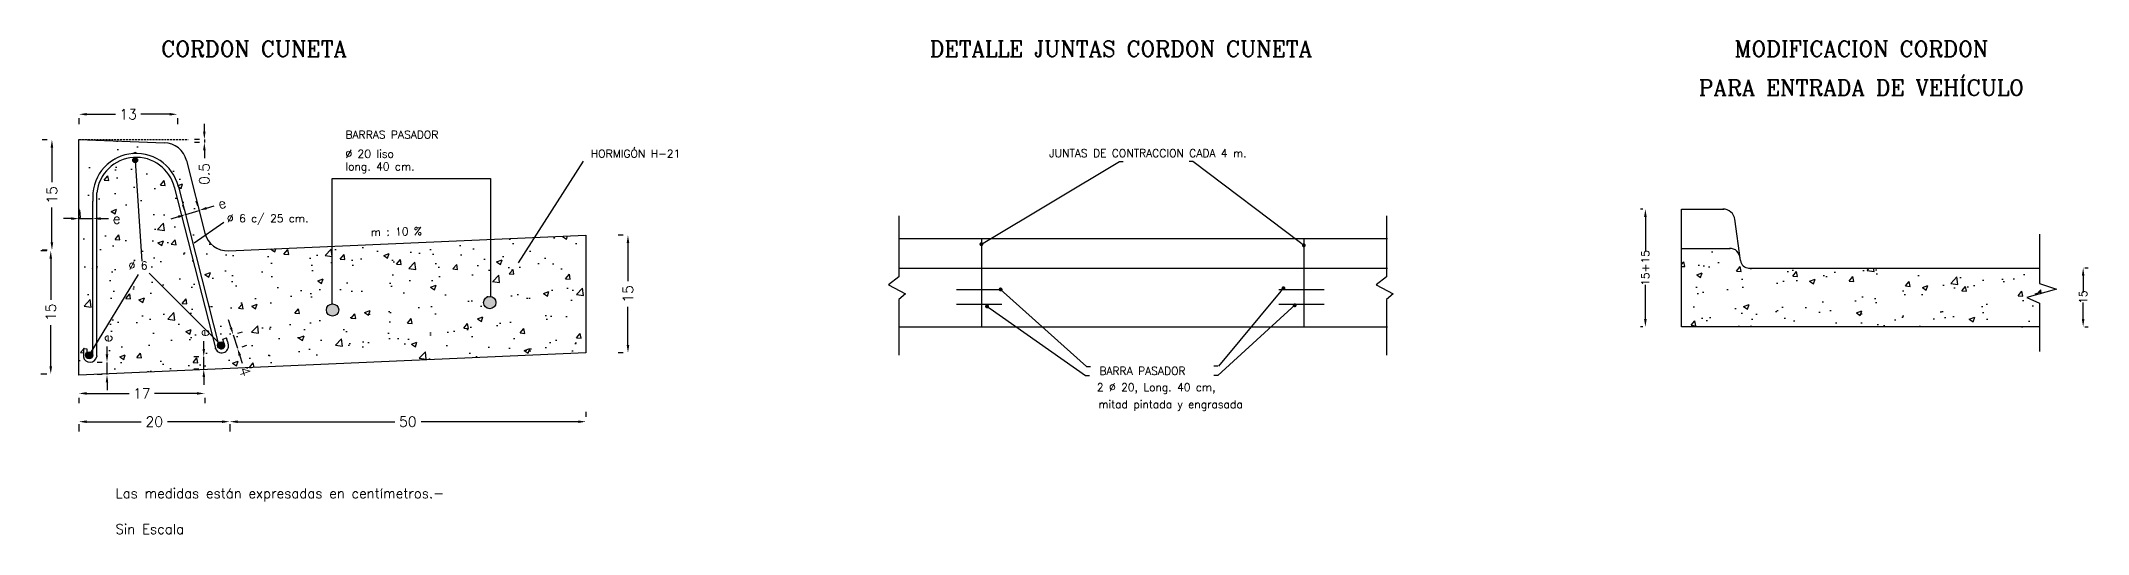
# Model space of a CAD drawing. Header units: millimetres. Extents: x 2417 to 3577, y 653 to 1650.
# Drawn here: x 2507.2 to 2767.9, y 792.2 to 854.9 of the extents above; entities that cross this region are included whole.
import ezdxf
from ezdxf.enums import TextEntityAlignment as Align

# ---------------------------------------------------------------- set-up
doc = ezdxf.new("R2010")
doc.units = ezdxf.units.MM
doc.header["$MEASUREMENT"] = 0
doc.linetypes.add('TRAZOS2', pattern=[0.375, 0.25, -0.125])
for name, color, linetype in [('CordonIntegral', 2, 'Continuous'), ('Dim', 254, 'Continuous'), ('PavProyectado', 254, 'Continuous'), ('Textos', 4, 'Continuous')]:
    doc.layers.add(name, color=color, linetype=linetype)
doc.styles.add('ROMANC', font='romanc', dxfattribs={"height": 1})
doc.styles.add('ROMANT', font='romant')
doc.dimstyles.new('ISO-25_WS', dxfattribs={"dimtxt": 1.3, "dimasz": 1, "dimexe": 1.25, "dimexo": 0.625, "dimtad": 0, "dimzin": 0, "dimdsep": 46, "dimtxsty": 'ROMANT', "dimcen": 2.5, "dimadec": 0, "dimazin": 0, "dimtfac": 1, "dimtmove": 0, "dimatfit": 3, "dimfxl": 1, "dimtolj": 1, "dimtzin": 0, "dimarcsym": 0})

msp = doc.modelspace()

# ---------------------------------------------------------------- texts
at = {"layer": 'Dim', "char_height": 1, "attachment_point": 5, "rotation": 90, "style": 'ROMANC'}
for s, insert in [('15+15', (2711.555, 826.004)), ('15', (2767.302, 822.28))]:
    msp.add_mtext(s, dxfattribs=dict(at, insert=insert))
at = {"layer": 'Textos', "style": 'ROMANC'}
for s, height, p in [('CORDON CUNETA', 2, (2522.543, 852.897)), ('DETALLE JUNTAS CORDON CUNETA', 2, (2620.425, 852.897)), ('MODIFICACION CORDON ', 2, (2722.915, 852.897)), ('PARA ENTRADA DE VEHÍCULO', 2, (2718.347, 847.968)), ('BARRAS PASADOR', 1, (2546.017, 842.479)), ('long. 40 cm.', 1, (2546.017, 838.422)), ('%%C 20 liso', 1, (2546.017, 840.041)), ('HORMIGÓN H-21', 1, (2577.264, 840.056)), ('JUNTAS DE CONTRACCION CADA 4 m.', 1, (2635.641, 840.119)), ('%%c 6 c/ 25 cm.', 1, (2530.923, 831.821)), ('%%c 6 ', 1, (2518.4, 825.821)), ('Las medidas están expresadas en centímetros.-', 1.25, (2516.732, 796.716)), ('Sin Escala', 1.25, (2516.732, 792.152))]:
    msp.add_text(s, height=height, dxfattribs=at).set_placement(p)
msp.add_text('m : 10 %', height=1, rotation=1.18913, dxfattribs=at).set_placement((2549.255, 830.07))
for s, p in [('BARRA PASADOR', (2642.026, 812.915)), (' 2 %%C 20, Long. 40 cm,', (2641.028, 810.833)), ('mitad pintada y engrasada', (2641.896, 808.664))]:
    msp.add_text(s, height=1, dxfattribs=at).set_placement(p, align=Align.MIDDLE_LEFT)

# ---------------------------------------------------------------- blocks, each defined once
blk = doc.blocks.new('*D131')
at = {"layer": 'DEFPOINTS', "color": 0}
for p in [(2527.97, 814.7), (2527.97, 814.7), (2527.97, 813.14)]:
    blk.add_point(p, dxfattribs=at)
at = {"layer": 'Dim', "color": 0, "lineweight": -2}
for p, q in [((2527.97, 815.7), (2527.97, 816.7)), ((2527.35, 814.7), (2526.72, 814.7)), ((2527.97, 813.14), (2527.97, 814.7)), ((2527.35, 813.14), (2526.72, 813.14)), ((2527.97, 812.14), (2527.97, 811.14))]:
    blk.add_line(p, q, dxfattribs=at)
at = {"layer": 'Dim', "color": 0}
for points in [[(2527.81, 815.7), (2528.14, 815.7), (2527.97, 814.7)], [(2527.81, 812.14), (2528.14, 812.14), (2527.97, 813.14)]]:
    blk.add_solid(points, dxfattribs=at)
at = {"layer": 'Dim', "color": 0, "insert": (2527.97, 817.73), "char_height": 1.3, "attachment_point": 5, "rotation": 90, "style": 'ROMANT'}
blk.add_mtext('\\A1;e', dxfattribs=at)
blk = doc.blocks.new('*D132')
at = {"layer": 'DEFPOINTS', "color": 0}
for p in [(2531.72, 817.51), (2532.27, 815.79), (2532.27, 815.79)]:
    blk.add_point(p, dxfattribs=at)
at = {"layer": 'Dim', "color": 0, "lineweight": -2}
for p, q in [((2531.42, 818.46), (2531.11, 819.42)), ((2531.72, 817.51), (2532.27, 815.79)), ((2532.31, 817.7), (2532.91, 817.89)), ((2532.86, 815.98), (2533.46, 816.17)), ((2532.57, 814.84), (2532.87, 813.89))]:
    blk.add_line(p, q, dxfattribs=at)
at = {"layer": 'Dim', "color": 0}
for points in [[(2531.57, 818.51), (2531.26, 818.41), (2531.72, 817.51)], [(2532.73, 814.89), (2532.41, 814.79), (2532.27, 815.79)]]:
    blk.add_solid(points, dxfattribs=at)
at = {"layer": 'Dim', "color": 0, "insert": (2533.21, 812.82), "char_height": 1.3, "attachment_point": 5, "rotation": 287.6643, "style": 'ROMANT'}
blk.add_mtext('\\A1;4', dxfattribs=at)
blk = doc.blocks.new('*D133')
at = {"layer": 'DEFPOINTS', "color": 0}
for p in [(2515.65, 814), (2515.65, 814), (2515.65, 812.44)]:
    blk.add_point(p, dxfattribs=at)
at = {"layer": 'Dim', "color": 0, "lineweight": -2}
for p, q in [((2515.65, 815), (2515.65, 816)), ((2515.02, 814), (2514.4, 814)), ((2515.65, 812.44), (2515.65, 814)), ((2515.02, 812.44), (2514.4, 812.44)), ((2515.65, 811.44), (2515.65, 810.44))]:
    blk.add_line(p, q, dxfattribs=at)
at = {"layer": 'Dim', "color": 0}
for points in [[(2515.48, 815), (2515.81, 815), (2515.65, 814)], [(2515.48, 811.44), (2515.81, 811.44), (2515.65, 812.44)]]:
    blk.add_solid(points, dxfattribs=at)
at = {"layer": 'Dim', "color": 0, "insert": (2515.65, 817.03), "char_height": 1.3, "attachment_point": 5, "rotation": 90, "style": 'ROMANT'}
blk.add_mtext('\\A1;e', dxfattribs=at)
blk = doc.blocks.new('*D134')
at = {"layer": 'DEFPOINTS', "color": 0}
for p in [(2508.49, 828.21), (2508.63, 828.21), (2508.63, 812.5)]:
    blk.add_point(p, dxfattribs=at)
at = {"layer": 'Dim', "color": 0, "lineweight": -2}
for p, q in [((2508, 828.21), (2507.24, 828.21)), ((2508.49, 827.21), (2508.49, 821.97)), ((2508.49, 813.5), (2508.49, 818.74)), ((2508, 812.5), (2507.24, 812.5))]:
    blk.add_line(p, q, dxfattribs=at)
at = {"layer": 'Dim', "color": 0}
for points in [[(2508.32, 827.21), (2508.65, 827.21), (2508.49, 828.21)], [(2508.32, 813.5), (2508.65, 813.5), (2508.49, 812.5)]]:
    blk.add_solid(points, dxfattribs=at)
at = {"layer": 'Dim', "color": 0, "insert": (2508.49, 820.36), "char_height": 1.3, "attachment_point": 5, "rotation": 90, "style": 'ROMANT'}
blk.add_mtext('\\A1;15', dxfattribs=at)
blk = doc.blocks.new('*D135')
at = {"layer": 'DEFPOINTS', "color": 0}
for p in [(2531.28, 806.74), (2576.65, 806.45), (2576.65, 806.45)]:
    blk.add_point(p, dxfattribs=at)
at = {"layer": 'Dim', "color": 0, "lineweight": -2}
for p, q in [((2531.28, 806.12), (2531.28, 805.2)), ((2532.28, 806.45), (2552.29, 806.45)), ((2575.65, 806.45), (2555.64, 806.45)), ((2576.65, 807.07), (2576.65, 807.7))]:
    blk.add_line(p, q, dxfattribs=at)
at = {"layer": 'Dim', "color": 0}
for points in [[(2532.28, 806.61), (2532.28, 806.28), (2531.28, 806.45)], [(2575.65, 806.61), (2575.65, 806.28), (2576.65, 806.45)]]:
    blk.add_solid(points, dxfattribs=at)
at = {"layer": 'Dim', "color": 0, "insert": (2553.96, 806.45), "char_height": 1.3, "attachment_point": 5, "style": 'ROMANT'}
blk.add_mtext('\\A1;50', dxfattribs=at)
blk = doc.blocks.new('*D136')
at = {"layer": 'DEFPOINTS', "color": 0}
for p in [(2512.06, 806.74), (2531.28, 806.74), (2531.28, 806.45)]:
    blk.add_point(p, dxfattribs=at)
at = {"layer": 'Dim', "color": 0, "lineweight": -2}
for p, q in [((2512.06, 806.12), (2512.06, 805.2)), ((2513.06, 806.45), (2519.99, 806.45)), ((2530.28, 806.45), (2523.35, 806.45)), ((2531.28, 806.12), (2531.28, 805.2))]:
    blk.add_line(p, q, dxfattribs=at)
at = {"layer": 'Dim', "color": 0}
for points in [[(2513.06, 806.61), (2513.06, 806.28), (2512.06, 806.45)], [(2530.28, 806.61), (2530.28, 806.28), (2531.28, 806.45)]]:
    blk.add_solid(points, dxfattribs=at)
at = {"layer": 'Dim', "color": 0, "insert": (2521.67, 806.45), "char_height": 1.3, "attachment_point": 5, "style": 'ROMANT'}
blk.add_mtext('\\A1;20', dxfattribs=at)
blk = doc.blocks.new('*D137')
at = {"layer": 'DEFPOINTS', "color": 0}
for p in [(2512.06, 810.1), (2528.1, 810.1), (2528.1, 810.04)]:
    blk.add_point(p, dxfattribs=at)
at = {"layer": 'Dim', "color": 0, "lineweight": -2}
for p, q in [((2512.06, 809.48), (2512.06, 808.79)), ((2513.06, 810.04), (2518.46, 810.04)), ((2527.1, 810.04), (2521.69, 810.04)), ((2528.1, 809.48), (2528.1, 808.79))]:
    blk.add_line(p, q, dxfattribs=at)
at = {"layer": 'Dim', "color": 0}
for points in [[(2513.06, 810.21), (2513.06, 809.88), (2512.06, 810.04)], [(2527.1, 810.21), (2527.1, 809.88), (2528.1, 810.04)]]:
    blk.add_solid(points, dxfattribs=at)
at = {"layer": 'Dim', "color": 0, "insert": (2520.08, 810.04), "char_height": 1.3, "attachment_point": 5, "style": 'ROMANT'}
blk.add_mtext('\\A1;17', dxfattribs=at)
blk = doc.blocks.new('*D138')
at = {"layer": 'DEFPOINTS', "color": 0}
for p in [(2525.68, 832.81), (2527.38, 833.34), (2527.38, 833.34)]:
    blk.add_point(p, dxfattribs=at)
at = {"layer": 'Dim', "color": 0, "lineweight": -2}
for p, q in [((2527.2, 833.93), (2527.02, 834.53)), ((2524.73, 832.52), (2523.77, 832.23)), ((2525.5, 833.41), (2525.31, 834.01)), ((2525.68, 832.81), (2527.38, 833.34)), ((2528.34, 833.63), (2529.3, 833.93))]:
    blk.add_line(p, q, dxfattribs=at)
at = {"layer": 'Dim', "color": 0}
for points in [[(2524.68, 832.68), (2524.77, 832.36), (2525.68, 832.81)], [(2528.29, 833.79), (2528.39, 833.47), (2527.38, 833.34)]]:
    blk.add_solid(points, dxfattribs=at)
at = {"layer": 'Dim', "color": 0, "insert": (2530.28, 834.23), "char_height": 1.3, "attachment_point": 5, "rotation": 17.089, "style": 'ROMANT'}
blk.add_mtext('\\A1;e', dxfattribs=at)
blk = doc.blocks.new('*D139')
at = {"layer": 'DEFPOINTS', "color": 0}
for p in [(2508.64, 842.33), (2508.64, 842.33), (2508.64, 828.27)]:
    blk.add_point(p, dxfattribs=at)
at = {"layer": 'Dim', "color": 0, "lineweight": -2}
for p, q in [((2508.01, 842.33), (2507.39, 842.33)), ((2508.64, 841.33), (2508.64, 836.92)), ((2508.64, 829.27), (2508.64, 833.69)), ((2508.01, 828.27), (2507.39, 828.27))]:
    blk.add_line(p, q, dxfattribs=at)
at = {"layer": 'Dim', "color": 0}
for points in [[(2508.47, 841.33), (2508.8, 841.33), (2508.64, 842.33)], [(2508.47, 829.27), (2508.8, 829.27), (2508.64, 828.27)]]:
    blk.add_solid(points, dxfattribs=at)
at = {"layer": 'Dim', "color": 0, "insert": (2508.64, 835.3), "char_height": 1.3, "attachment_point": 5, "rotation": 90, "style": 'ROMANT'}
blk.add_mtext('\\A1;15', dxfattribs=at)
blk = doc.blocks.new('*D140')
at = {"layer": 'DEFPOINTS', "color": 0}
for p in [(2512.09, 832.29), (2513.84, 832.29), (2513.84, 832.29)]:
    blk.add_point(p, dxfattribs=at)
at = {"layer": 'Dim', "color": 0, "lineweight": -2}
for p, q in [((2511.09, 832.29), (2510.09, 832.29)), ((2512.09, 832.92), (2512.09, 833.54)), ((2512.09, 832.29), (2513.84, 832.29)), ((2513.84, 832.92), (2513.84, 833.54)), ((2514.84, 832.29), (2515.84, 832.29))]:
    blk.add_line(p, q, dxfattribs=at)
at = {"layer": 'Dim', "color": 0}
for points in [[(2511.09, 832.46), (2511.09, 832.12), (2512.09, 832.29)], [(2514.84, 832.46), (2514.84, 832.12), (2513.84, 832.29)]]:
    blk.add_solid(points, dxfattribs=at)
at = {"layer": 'Dim', "color": 0, "insert": (2516.87, 832.29), "char_height": 1.3, "attachment_point": 5, "style": 'ROMANT'}
blk.add_mtext('\\A1;e', dxfattribs=at)
blk = doc.blocks.new('*X130')
at = {"color": 0}
for p, q in [((310.25, -315.01), (310.94, -314.32)), ((310.25, -314.83), (310.76, -314.32)), ((310.28, -315.15), (311.09, -314.35)), ((310.34, -315.27), (311.2, -314.41)), ((310.42, -315.37), (311.3, -314.49)), ((310.52, -315.45), (311.38, -314.58)), ((310.63, -315.51), (311.44, -314.7)), ((310.77, -315.55), (311.48, -314.84)), ((310.94, -315.56), (311.49, -315.01)), ((311.23, -315.44), (311.38, -315.3))]:
    blk.add_line(p, q, dxfattribs=at)
blk = doc.blocks.new('*D141')
at = {"layer": 'DEFPOINTS', "color": 0}
for p in [(2512.08, 845.71), (2524.61, 845.71), (2524.61, 845.57)]:
    blk.add_point(p, dxfattribs=at)
at = {"layer": 'Dim', "color": 0, "lineweight": -2}
for p, q in [((2512.08, 845.08), (2512.08, 844.32)), ((2513.08, 845.57), (2516.73, 845.57)), ((2523.61, 845.57), (2519.96, 845.57)), ((2524.61, 845.08), (2524.61, 844.32))]:
    blk.add_line(p, q, dxfattribs=at)
at = {"layer": 'Dim', "color": 0}
for points in [[(2513.08, 845.73), (2513.08, 845.4), (2512.08, 845.57)], [(2523.61, 845.73), (2523.61, 845.4), (2524.61, 845.57)]]:
    blk.add_solid(points, dxfattribs=at)
at = {"layer": 'Dim', "color": 0, "insert": (2518.35, 845.57), "char_height": 1.3, "attachment_point": 5, "style": 'ROMANT'}
blk.add_mtext('\\A1;13', dxfattribs=at)
blk = doc.blocks.new('*D142')
at = {"layer": 'DEFPOINTS', "color": 0}
for p in [(2528.05, 842.37), (2528.05, 841.99), (2528.05, 841.99)]:
    blk.add_point(p, dxfattribs=at)
at = {"layer": 'Dim', "color": 0, "lineweight": -2}
for p, q in [((2527.42, 842.37), (2526.8, 842.37)), ((2528.05, 843.37), (2528.05, 844.37)), ((2528.05, 842.37), (2528.05, 841.99)), ((2527.42, 841.99), (2526.8, 841.99)), ((2528.05, 840.99), (2528.05, 839.99))]:
    blk.add_line(p, q, dxfattribs=at)
at = {"layer": 'Dim', "color": 0}
for points in [[(2527.88, 843.37), (2528.21, 843.37), (2528.05, 842.37)], [(2527.88, 840.99), (2528.21, 840.99), (2528.05, 841.99)]]:
    blk.add_solid(points, dxfattribs=at)
at = {"layer": 'Dim', "color": 0, "insert": (2528.05, 837.97), "char_height": 1.3, "attachment_point": 5, "rotation": 90, "style": 'ROMANT'}
blk.add_mtext('\\A1;0.5', dxfattribs=at)
blk = doc.blocks.new('*D143')
at = {"layer": 'DEFPOINTS', "color": 0}
for p in [(2581.99, 830.2), (2581.99, 830.2), (2581.99, 815.2)]:
    blk.add_point(p, dxfattribs=at)
at = {"layer": 'Dim', "color": 0, "lineweight": -2}
for p, q in [((2581.37, 830.2), (2580.74, 830.2)), ((2581.99, 829.2), (2581.99, 824.31)), ((2581.99, 816.2), (2581.99, 821.08)), ((2581.37, 815.2), (2580.74, 815.2))]:
    blk.add_line(p, q, dxfattribs=at)
at = {"layer": 'Dim', "color": 0}
for points in [[(2581.83, 829.2), (2582.16, 829.2), (2581.99, 830.2)], [(2581.83, 816.2), (2582.16, 816.2), (2581.99, 815.2)]]:
    blk.add_solid(points, dxfattribs=at)
at = {"layer": 'Dim', "color": 0, "insert": (2581.99, 822.7), "char_height": 1.3, "attachment_point": 5, "rotation": 90, "style": 'ROMANT'}
blk.add_mtext('\\A1;15', dxfattribs=at)
blk = doc.blocks.new('PUNTO')
at = {"color": 0, "linetype": 'ByBlock'}
blk.add_line((-0.5, 0), (-1, 0), dxfattribs=at)
at = {"color": 0, "linetype": 'ByBlock', "const_width": 0.5}
blk.add_lwpolyline([(-0.25, 0, 1), (0.25, 0, 1)], format="xyb", close=True, dxfattribs=at)

# ---------------------------------------------------------------- dimensions: what is measured, and where the dimension line sits
at = {"layer": 'Dim'}
for base, p1, p2, text, picture, middle in [((2524.61, 845.568), (2512.085, 845.708), (2524.61, 845.708), '13', '*D141', (2518.347, 845.568)), ((2513.84, 832.29), (2512.085, 832.29), (2513.84, 832.29), 'e', '*D140', (2516.868, 832.29)), ((2528.097, 810.042), (2512.059, 810.101), (2528.097, 810.101), '17', '*D137', (2520.078, 810.042)), ((2531.281, 806.448), (2512.059, 806.743), (2531.281, 806.743), '20', '*D136', (2521.67, 806.448)), ((2576.646, 806.448), (2531.281, 806.743), (2576.646, 806.448), '50', '*D135', (2553.964, 806.448))]:
    dim = msp.add_linear_dim(base=base, p1=p1, p2=p2, text=text, dimstyle='ISO-25_WS', dxfattribs=at)
    dim.commit()
    dim.dimension.update_dxf_attribs({"geometry": picture, "text_midpoint": middle})
for base, p1, p2, text, picture, middle in [((2508.637, 842.333), (2508.637, 828.272), (2508.637, 842.333), '15', '*D139', (2508.637, 835.303)), ((2528.048, 841.989), (2528.048, 842.367), (2528.048, 841.989), '0.5', '*D142', (2528.048, 837.971)), ((2581.993, 830.199), (2581.993, 815.199), (2581.993, 830.199), '15', '*D143', (2581.993, 822.699)), ((2508.487, 828.213), (2508.628, 812.505), (2508.628, 828.213), '15', '*D134', (2508.487, 820.359)), ((2515.646, 814.002), (2515.646, 812.443), (2515.646, 814.002), 'e', '*D133', (2515.646, 817.029)), ((2527.974, 814.703), (2527.974, 813.144), (2527.974, 814.703), 'e', '*D131', (2527.974, 817.731))]:
    dim = msp.add_linear_dim(base=base, p1=p1, p2=p2, angle=90, text=text, dimstyle='ISO-25_WS', dxfattribs=at)
    dim.commit()
    dim.dimension.update_dxf_attribs({"geometry": picture, "text_midpoint": middle})
for p1, p2, text, picture, middle in [((2525.681, 832.814), (2527.384, 833.337), 'e', '*D138', (2530.278, 834.227)), ((2531.719, 817.51), (2532.265, 815.795), '4', '*D132', (2533.212, 812.822))]:
    dim = msp.add_aligned_dim(p1=p1, p2=p2, distance=0, text=text, dimstyle='ISO-25_WS', dxfattribs=at)
    dim.commit()
    dim.dimension.update_dxf_attribs({"geometry": picture, "text_midpoint": middle})

# ---------------------------------------------------------------- hatches: boundary and pattern name
at = {"layer": 'CordonIntegral'}
h = msp.add_hatch(color=256, dxfattribs=at)
h.paths.add_polyline_path([(2545.152, 820.661, 1), (2543.589, 820.661, 1)])
h.paths.add_polyline_path([(2565.166, 821.599, 1), (2563.603, 821.599, 1)])
for points in [[(2530.619, 816.163, 1), (2529.72, 816.163, 1)], [(2513.826, 814.899, 1), (2512.927, 814.899, 1)]]:
    msp.add_hatch(color=256, dxfattribs=at).paths.add_polyline_path(points)
at = {"layer": 'PavProyectado'}
h = msp.add_hatch(dxfattribs=at)
h.set_pattern_fill('AR-CONC', color=8, style=0)
h.set_pattern_definition([(50, (2811.68, 951.846), (7.1726, -0.62752), [0.75, -8.25]), (355, (2811.68, 951.846), (-1.38751, 7.52192), [0.6, -6.6]), (100.4514, (2812.278, 951.7936), (5.7851, 6.8944), [0.6374, -7.01142]), (46.1842, (2811.68, 953.846), (10.6724, -1.6552), [1.125, -12.375]), (96.6356, (2812.57, 953.708), (9.34663, 9.74118), [0.9561, -10.51713]), (351.1842, (2811.68, 953.846), (9.34662, 9.7412), [0.9, -9.9]), (21, (2812.68, 953.346), (5.96907, -4.02619), [0.75, -8.25]), (326, (2812.68, 953.346), (2.43315, 7.2515), [0.6, -6.6]), (71.4514, (2813.178, 953.0104), (8.40223, 3.2253), [0.6374, -7.01142]), (37.5, (2811.6803, 951.846), (0.121599, 3.328939), [0, -6.52, 0, -6.7, 0, -6.625]), (7.5, (2811.6803, 951.846), (2.630695, 3.944117), [0, -3.82, 0, -6.37, 0, -2.525]), (327.5, (2809.4503, 951.846), (5.338224, -0.225549), [0, -2.5, 0, -7.8, 0, -10.35]), (317.5, (2808.4503, 951.846), (5.83186, 1.00105), [0, -3.25, 0, -5.18, 0, -7.35])])
h.paths.add_polyline_path([(2576.646, 830.199), (2564.507, 829.666), (2564.507, 822.371, -0.3689058), (2565.166, 821.599, -1), (2563.603, 821.599, -0.4610209), (2564.507, 822.371), (2564.507, 829.666), (2544.333, 828.779), (2544.333, 821.442, -0.4285197), (2545.152, 820.661, -1), (2543.589, 820.661, -0.4000507), (2544.333, 821.442), (2544.333, 828.779), (2531.283, 828.206), (2531.283, 813.206), (2576.646, 815.199)])
h.paths.add_polyline_path([(2526.291, 828.216), (2514.351, 828.241), (2514.351, 814.788, -0.837809), (2512.641, 814.7), (2512.641, 815.711), (2513.129, 815.693), (2513.126, 815.25), (2513.124, 814.96, 0.9907721), (2513.851, 814.826), (2513.851, 828.242), (2512.078, 828.246), (2512.078, 827.362), (2512.078, 812.362), (2531.283, 813.206), (2531.283, 828.206), (2531.137, 828.199, -0.0317827), (2530.757, 828.207), (2528.073, 828.213), (2528.073, 823.234), (2529.931, 815.92, 0.9987858), (2530.596, 816.243, -0.0040279), (2530.599, 816.238), (2530.522, 816.518), (2530.386, 816.965), (2530.864, 817.111), (2531, 816.663), (2531.052, 816.449, -1.0268292), (2529.457, 815.757)])
h.paths.add_polyline_path([(2524.224, 836.352, 0.8327241), (2514.351, 835.567), (2514.351, 828.241), (2520.18, 828.229), (2519.254, 839.417, -0.4324817), (2518.923, 839.728, -1), (2519.547, 839.728, -0.3961784), (2519.254, 839.417), (2520.18, 828.229), (2526.291, 828.216)], flags=17)
h.paths.add_polyline_path([(2524.74, 836.35), (2526.807, 828.215), (2530.757, 828.207, -0.3200978), (2528.098, 830.459), (2525.758, 839.683, 0.3324724), (2522.965, 841.943), (2512.078, 842.362), (2512.078, 828.246), (2513.851, 828.242), (2513.851, 834.509, -0.9328585)])
h.paths.add_polyline_path([(2526.999, 817.003), (2526.999, 818.458), (2528.949, 818.458), (2528.949, 817.003)], flags=24)
h.paths.add_polyline_path([(2514.671, 816.302), (2514.671, 817.756), (2516.621, 817.756), (2516.621, 816.302)], flags=24)
h.paths.add_polyline_path([(2518.293, 825.571), (2522.555, 825.571), (2522.555, 827.071), (2518.293, 827.071)], flags=24)
h = msp.add_hatch(dxfattribs=at)
h.set_pattern_fill('AR-CONC', color=8, style=0)
h.set_pattern_definition([(50, (2925.3866, 1029.921), (7.1726, -0.62752), [0.75, -8.25]), (355, (2925.387, 1029.921), (-1.38751, 7.52192), [0.6, -6.6]), (100.4514, (2925.9843, 1029.869), (5.7851, 6.8944), [0.6374, -7.01142]), (46.1842, (2925.387, 1031.921), (10.6724, -1.6552), [1.125, -12.375]), (96.6356, (2926.276, 1031.783), (9.34663, 9.74118), [0.9561, -10.51713]), (351.184, (2925.387, 1031.921), (9.3466, 9.7412), [0.9, -9.9]), (21, (2926.3866, 1031.421), (5.96907, -4.02619), [0.75, -8.25]), (326, (2926.387, 1031.421), (2.43315, 7.2515), [0.6, -6.6]), (71.4514, (2926.884, 1031.0855), (8.40223, 3.2253), [0.6374, -7.01142]), (37.5, (2925.3866, 1029.921), (0.121599, 3.328939), [0, -6.52, 0, -6.7, 0, -6.625]), (7.5, (2925.3866, 1029.921), (2.630695, 3.944117), [0, -3.82, 0, -6.37, 0, -2.525]), (327.5, (2923.1566, 1029.921), (5.338224, -0.225549), [0, -2.5, 0, -7.8, 0, -10.35]), (317.5, (2922.1566, 1029.921), (5.83186, 1.00105), [0, -3.25, 0, -5.18, 0, -7.35])])
h.paths.add_polyline_path([(2761.745, 818.498), (2761.745, 821.513), (2760.124, 822.232), (2763.906, 823.312), (2761.745, 824.032), (2761.745, 825.998), (2724.748, 825.998, -0.3949958), (2723.663, 826.961), (2723.586, 827.518, 0.3300676), (2722.363, 828.498), (2721.534, 828.498), (2716.163, 828.498), (2716.163, 818.498)])

# ---------------------------------------------------------------- linework, layer by layer
at = {"layer": 'CordonIntegral'}
for p, q in [((2576.646, 830.199), (2576.646, 815.199)), ((2616.48, 829.748), (2678.716, 829.748)), ((2626.997, 829.756), (2626.997, 818.498)), ((2668.055, 829.756), (2668.055, 818.498)), ((2716.163, 818.498), (2716.163, 828.498)), ((2616.48, 825.998), (2678.716, 825.998)), ((2623.827, 823.278), (2629.59, 823.278)), ((2623.827, 821.407), (2629.59, 821.407)), ((2664.886, 823.278), (2670.648, 823.278)), ((2664.886, 821.407), (2670.648, 821.407)), ((2616.48, 818.498), (2678.716, 818.498)), ((2761.745, 818.498), (2716.163, 818.498))]:
    msp.add_line(p, q, dxfattribs=at)
for points in [[(2512.078, 827.362), (2512.078, 842.362)], [(2512.078, 842.362), (2522.965, 841.943)], [(2525.758, 839.683), (2528.098, 830.459)], [(2513.851, 814.826), (2513.851, 834.509)], [(2514.351, 814.826), (2514.351, 835.567)], [(2524.223, 836.354), (2529.447, 815.797)], [(2524.74, 836.35), (2529.931, 815.92)], [(2531.137, 828.199), (2576.646, 830.199)], [(2512.078, 812.362), (2512.078, 827.362)], [(2716.163, 828.498), (2721.534, 828.498)], [(2721.534, 828.498), (2722.363, 828.498)], [(2724.692, 825.998), (2761.675, 825.998)], [(2530.386, 816.965), (2530.864, 817.111)], [(2530.522, 816.518), (2530.386, 816.965)], [(2530.599, 816.238), (2530.522, 816.518)], [(2531, 816.663), (2530.864, 817.111)], [(2531, 816.663), (2531.052, 816.449)], [(2576.646, 815.199), (2512.078, 812.362)], [(2513.126, 815.25), (2513.129, 815.693), (2512.641, 815.711), (2512.641, 814.7)], [(2513.124, 814.96), (2513.126, 815.25)], [(2514.351, 814.826), (2514.342, 814.731)], [(2529.482, 815.7), (2529.447, 815.797)]]:
    msp.add_lwpolyline(points, dxfattribs=at)
at = {"layer": 'CordonIntegral', "color": 7}
for points in [[(2716.163, 828.498), (2716.163, 833.498)], [(2716.163, 833.498), (2721.534, 833.498)], [(2723.663, 826.961), (2722.939, 832.234)]]:
    msp.add_lwpolyline(points, dxfattribs=at)
at = {"layer": 'CordonIntegral'}
for centre, radius in [((2519.235, 839.728), 0.312), ((2544.371, 820.661), 0.782), ((2564.385, 821.599), 0.782), ((2530.17, 816.163), 0.449), ((2513.377, 814.899), 0.449)]:
    msp.add_circle(centre, radius, dxfattribs=at)
for centre, radius, start, end in [((2519.36, 835.051), 5.535, 13.57233, 185.61442), ((2519.36, 835.051), 5.035, 13.57233, 174.11318), ((2522.85, 838.945), 3, 14.23522, 87.7974), ((2531.006, 831.197), 3, 194.23522, 272.51584), ((2722.313, 827.182), 1.316, 0.84284, 92.1506), ((2724.72, 827.06), 1.062, 185.30839, 271.52364), ((2530.264, 816.082), 0.87, 206.00558, 24.94324), ((2530.264, 816.082), 0.37, 206.00558, 24.94324), ((2513.488, 814.896), 0.87, 193.04036, 349.05063), ((2513.488, 814.896), 0.37, 170.11296, 349.05063)]:
    msp.add_arc(centre, radius, start, end, dxfattribs=at)
at = {"layer": 'CordonIntegral', "color": 7}
msp.add_arc((2721.483, 832.026), 1.472, 5.19496, 91.99827, dxfattribs=at)
at = {"layer": 'Dim'}
for p, q in [((2711.243, 833.501), (2710.93, 833.501)), ((2711.555, 832.501), (2711.555, 828.146)), ((2711.555, 819.508), (2711.555, 823.871)), ((2767.302, 825.039), (2767.302, 822.892)), ((2767.528, 826.039), (2767.927, 826.039)), ((2767.302, 819.521), (2767.302, 821.606)), ((2711.243, 818.508), (2710.93, 818.508)), ((2767.528, 818.521), (2767.927, 818.521))]:
    msp.add_line(p, q, dxfattribs=at)
at = {"layer": 'Dim', "linetype": 'TRAZOS2'}
msp.add_lwpolyline([(2512.078, 842.362), (2525.974, 842.362)], dxfattribs=at)
at = {"layer": 'Dim'}
for points in [[(2711.388, 832.501), (2711.722, 832.501), (2711.555, 833.501)], [(2767.135, 825.039), (2767.468, 825.039), (2767.302, 826.039)], [(2711.388, 819.508), (2711.722, 819.508), (2711.555, 818.508)], [(2767.135, 819.521), (2767.468, 819.521), (2767.302, 818.521)]]:
    msp.add_solid(points, dxfattribs=at)
at = {"layer": 'Textos'}
for p, q in [((2576.296, 839.586), (2568.004, 826.682)), ((2627.426, 829.293), (2644.573, 839.544)), ((2644.573, 839.544), (2645.073, 839.544)), ((2653.937, 839.544), (2653.437, 839.544)), ((2667.656, 829.193), (2653.937, 839.544)), ((2544.333, 821.442), (2544.333, 837.413)), ((2544.333, 837.413), (2564.507, 837.413)), ((2564.507, 837.413), (2564.507, 822.371)), ((2513.52, 815.066), (2519.68, 825.181)), ((2530.229, 816.162), (2521.031, 825.349)), ((2629.819, 822.945), (2640.395, 813.49)), ((2665.129, 823.049), (2657.206, 813.497)), ((2628.127, 820.832), (2640.251, 812.339)), ((2666.533, 820.926), (2657.106, 812.339)), ((2640.395, 813.49), (2640.895, 813.49)), ((2657.107, 813.497), (2656.607, 813.497)), ((2640.251, 812.339), (2640.751, 812.339)), ((2657.106, 812.339), (2656.606, 812.339))]:
    msp.add_line(p, q, dxfattribs=at)
for points in [[(2519.235, 839.65), (2520.102, 826.866)], [(2526.76, 829.19), (2530.54, 831.821)], [(2616.48, 832.635), (2616.48, 824.862), (2615.184, 823.854), (2617.344, 822.703), (2616.48, 821.983), (2616.48, 814.93)], [(2678.572, 832.635), (2678.572, 824.862), (2677.275, 823.854), (2679.436, 822.703), (2678.572, 821.983), (2678.572, 814.93)], [(2761.745, 830.331), (2761.745, 824.032), (2763.906, 823.312), (2760.124, 822.232), (2761.745, 821.513), (2761.745, 815.393)]]:
    msp.add_lwpolyline(points, dxfattribs=at)

# ---------------------------------------------------------------- block references
at = {"layer": 'CordonIntegral', "xscale": 0.5, "yscale": 0.5, "zscale": 0.5}
msp.add_blockref('*X130', (2363.801, 997.196), dxfattribs=at)
at = {"layer": 'Textos', "yscale": 0.5, "zscale": 0.5}
for p, xscale, rotation in [((2626.997, 829.036), 0.4999999999998879, 210.873074621835), ((2668.055, 828.892), 0.4999999999999458, 322.9670147465503), ((2627.717, 821.119), 0.5000000000001734, 144.9868146121605), ((2629.446, 823.278), 0.5000000000001817, 138.2041618598689), ((2665.462, 823.422), 0.4999999999999275, 48.34214820302574), ((2666.902, 821.263), 0.500000000000012, 42.33307003037352)]:
    msp.add_blockref('PUNTO', p, dxfattribs=dict(at, xscale=xscale, rotation=rotation))

msp.set_redraw_order([(e.dxf.handle, doc.entitydb.next_handle()) for e in msp.query("TEXT MTEXT ATTDEF DIMENSION ARC_DIMENSION")])  # texts and dimensions are drawn at this point

doc.saveas('drawing.dxf')
